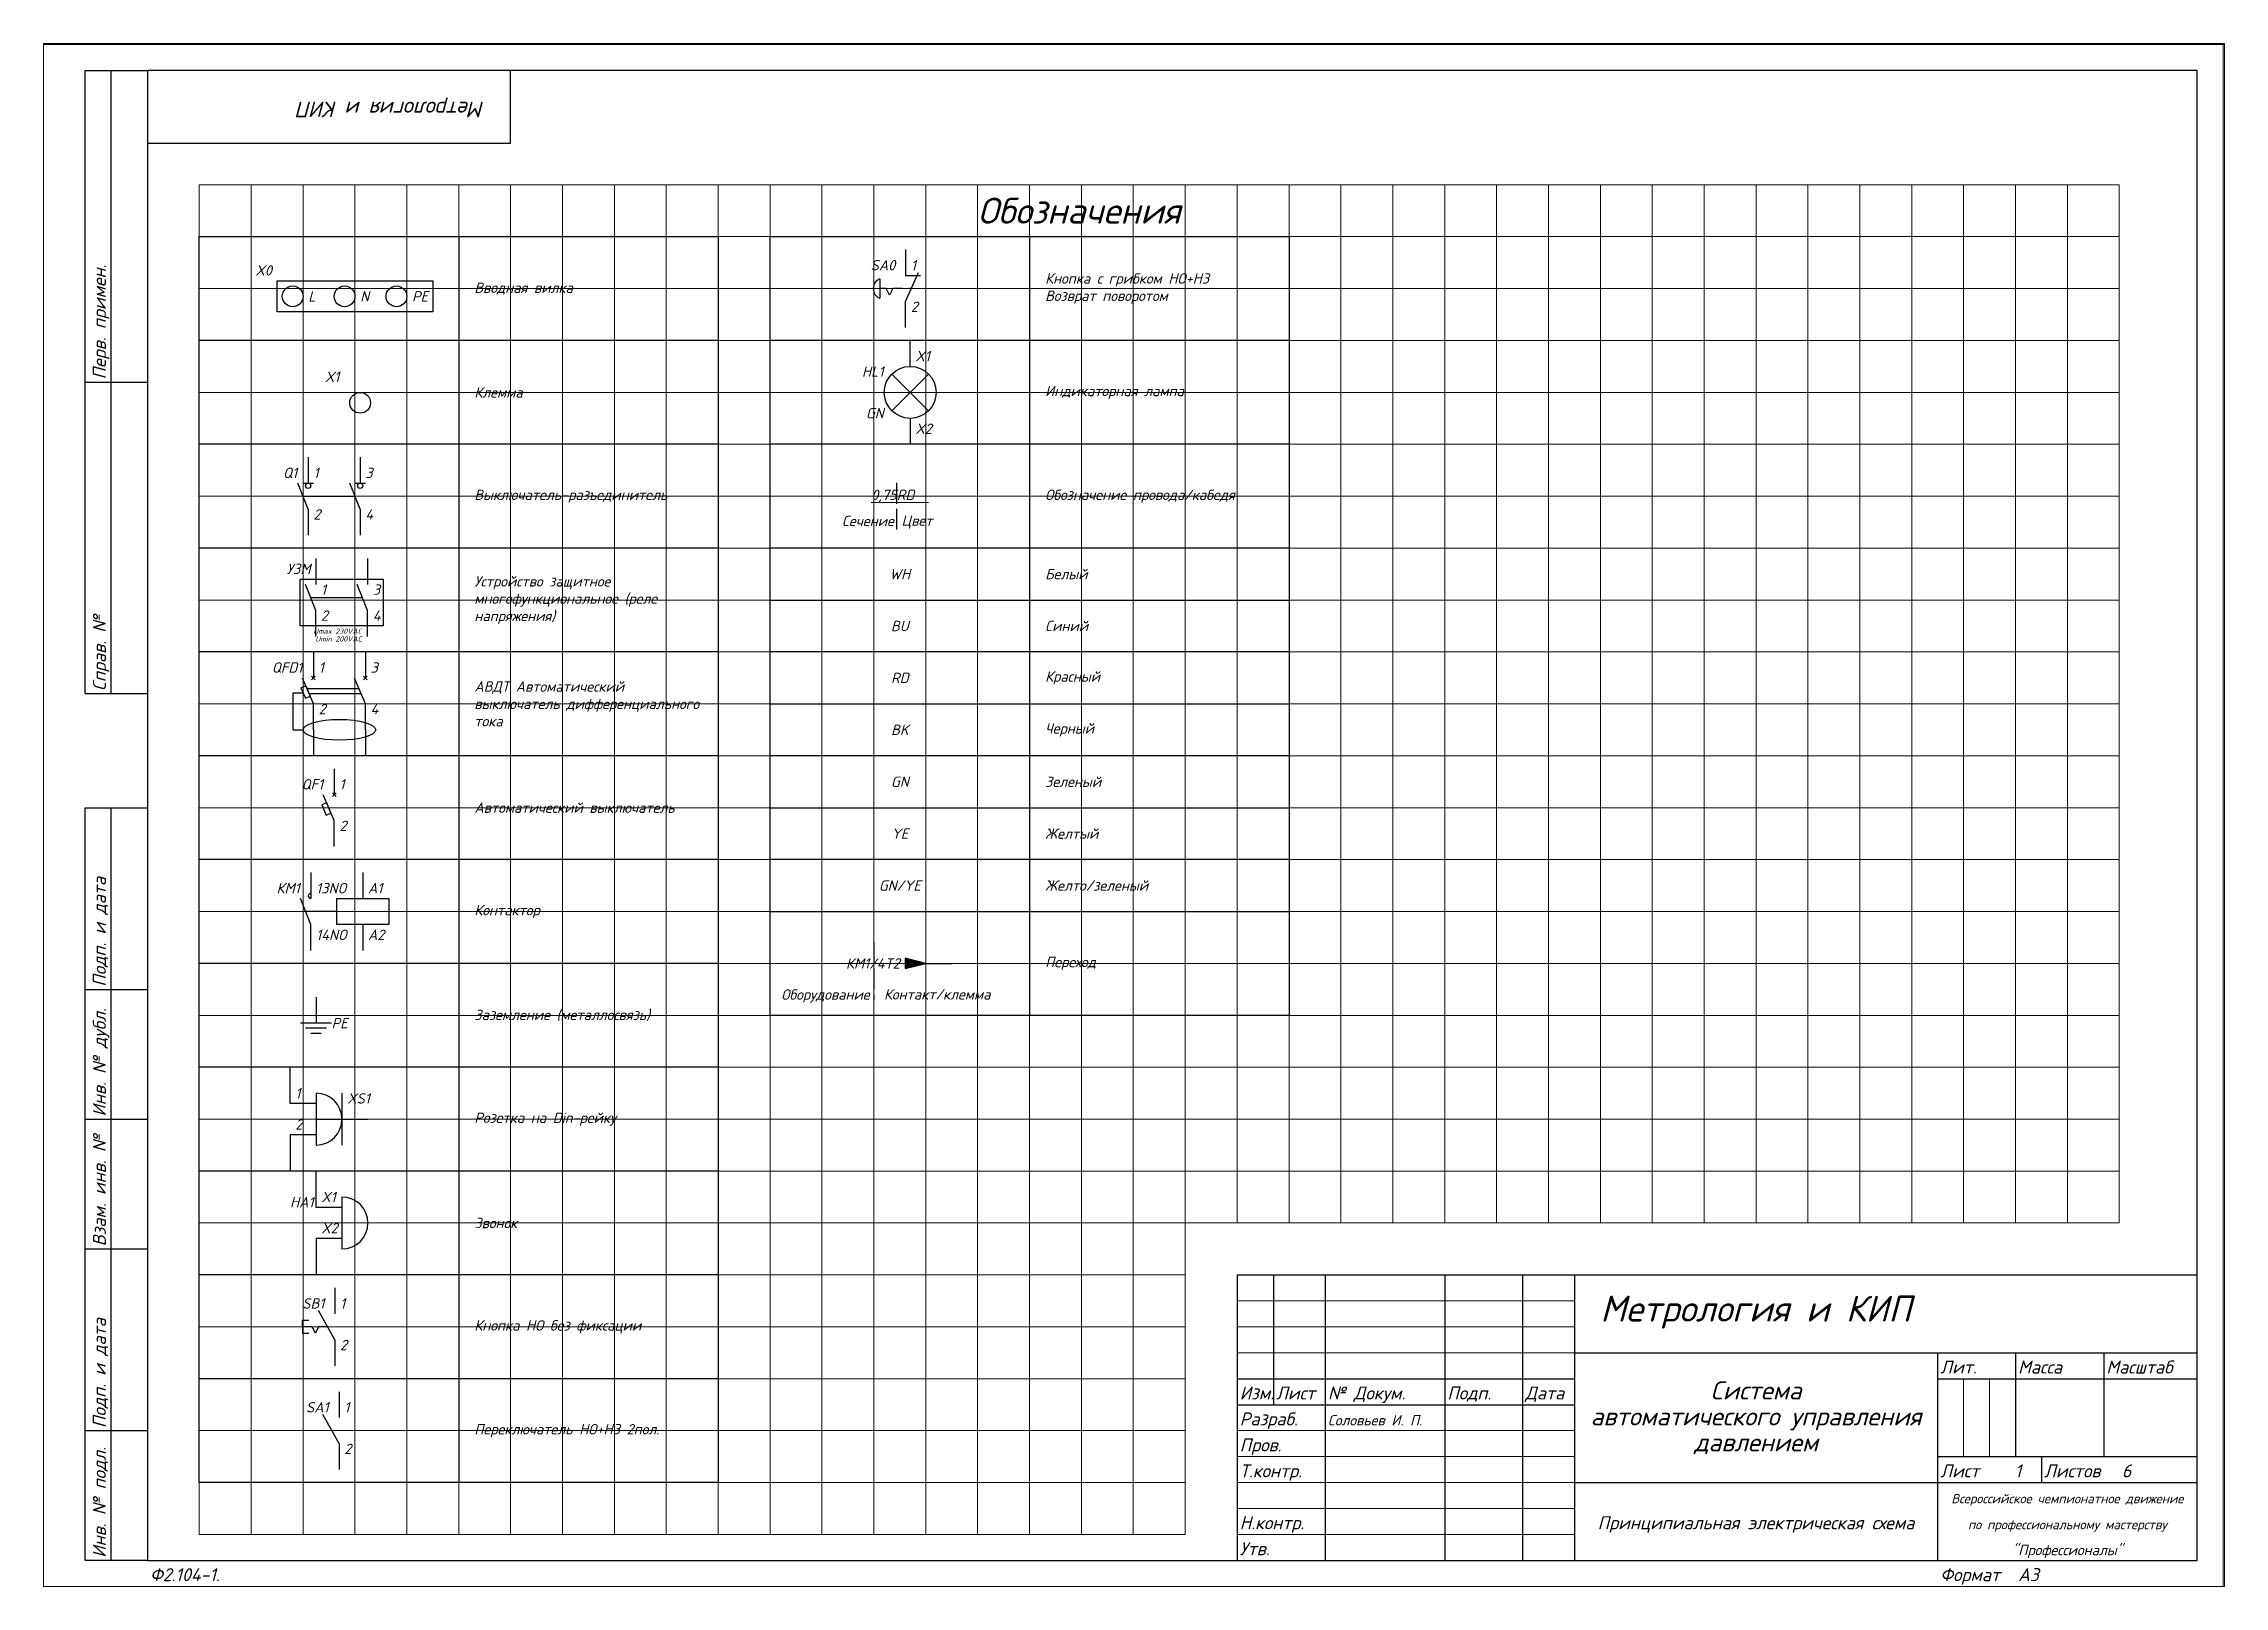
# Paper-space layout '2025 1' of a CAD drawing. Header units: millimetres. Extents: x 0 to 420, y 0 to 297.
# The model-space entities are those that its viewports show. They can reach past a viewport. Long polylines and large blocks are cut down to what shows.
import ezdxf
from ezdxf.enums import TextEntityAlignment as Align

# ---------------------------------------------------------------- set-up
doc = ezdxf.new("R2010")
doc.units = ezdxf.units.MM
doc.linetypes.add('Ш4х1_Гост_ЕСКД', pattern=[5, 4, -1])
for name, color, linetype, lineweight in [('4', 4, 'Continuous', 15), ('Основная', 7, 'Continuous', 30), ('Тонкая для кабелей', 7, 'Continuous', 15), ('Штриховая', 7, 'Ш4х1_Гост_ЕСКД', 30)]:
    doc.layers.add(name, color=color, linetype=linetype, lineweight=lineweight)
doc.layers.add('Привязки', color=2, linetype='Continuous', lineweight=0, plot=False, transparency=0.8)
doc.layers.add('рамка', color=253, linetype='Continuous', lineweight=5, transparency=0.8)
doc.styles.add('текст', font='isocpeui.ttf')

psp = doc.layouts.new('2025 1')

msp = doc.modelspace()

# ---------------------------------------------------------------- texts
at = {"layer": 'Основная', "style": 'текст'}
for s, width, heights, insert, char_height, attachment_point in [('Обозначения', 61.6342055, [9.9986], (6080, -326), 5, 4), ('1', 3, [0], (6067.125, -337.5), 2, 7), ('X0', 10, [0], (5944, -338.5), 2, 9), ('Вводная вилка', 41.4161511, [2.33491], (5983, -341), 2, 4), ('Кнопка с грибком НО+НЗ\\PВозврат поворотом', 46.8631649, [15.03875], (6093, -341), 2, 4), ('L', 5, [0], (5951, -342.5), 2, 4), ('N', 5, [0], (5961, -342.5), 2, 4), ('PE', 5, [0], (5971, -342.5), 2, 4), ('2', 3, [0], (6067.125, -345.5), 2, 7), ('X1', 3, [0], (6068, -355), 2, 7), ('X1', 10, [0], (5957, -359), 2, 9), ('Клемма', 41.4161511, [2.33491], (5983, -361), 2, 4), ('Индикаторная лампа', 41.4161511, [2.33491], (6093, -361), 2, 4), ('X2', 3, [0], (6068, -369), 2, 7), ('1', 3, [0], (5952, -377.5), 2, 7), ('3', 3, [0], (5962, -377.5), 2, 7), ('Выключатель-разъединитель', 41.4161511, [2.33491], (5983, -381), 2, 4), ('Обозначение провода/кабедя', 41.4161511, [2.33491], (6093, -381), 2, 4), ('2', 3, [0], (5952, -385.5), 2, 7), ('4', 3, [0], (5962, -385.5), 2, 7), ('Сечение', 11.4279908, [2.33491], (6058.85032, -385.76364), 2, 5), ('Цвет', 11.4279908, [2.33491], (6068.30303, -385.97683), 2, 5), ('УЗМ', 5.8793103, [0], (5951.43966, -396), 2, 9), ('WH', 41.4161511, [2.33491], (6065, -396), 2, 5), ('Белый', 41.4161511, [2.33491], (6093, -396), 2, 4), ('1', 3, [0], (5953.43966, -400), 2, 7), ('3', 3, [0], (5963.43966, -400), 2, 7), ('Устройство защитное многофункциональное (реле напряжения)', 46.5568767, [14.66688], (5983, -401), 2, 4), ('2', 3, [0], (5953.43966, -405), 2, 7), ('4', 3, [0], (5963.43966, -405), 2, 7), ('Umax 230VAC', 12.2395477, [0], (5961.31897, -407.50324), 1, 9), ('BU', 41.4161511, [2.33491], (6065, -406), 2, 5), ('Синий', 41.4161511, [2.33491], (6093, -406), 2, 4), ('Umin 200VAC', 14.3469034, [0], (5961.31897, -409), 1, 9), ('1', 3, [0], (5953, -415), 2, 7), ('3', 3, [0], (5963, -415), 2, 7), ('RD', 41.4161511, [2.33491], (6065, -416), 2, 5), ('Красный', 41.4161511, [2.33491], (6093, -416), 2, 4), ('АВДТ Автоматический выключатель дифференциального тока', 46.3645442, [16.16388], (5983, -421), 2, 4), ('2', 3, [0], (5953, -423), 2, 7), ('4', 3, [0], (5963, -423), 2, 7), ('BK', 41.4161511, [2.33491], (6065, -426), 2, 5), ('Черный', 41.4161511, [2.33491], (6093, -426), 2, 4), ('1', 3, [0], (5957, -437.5), 2, 7), ('GN', 41.4161511, [2.33491], (6065, -436), 2, 5), ('Зеленый', 41.4161511, [2.33491], (6093, -436), 2, 4), ('Автоматический выключатель', 41.4161511, [2.33491], (5983, -441), 2, 4), ('2', 3, [0], (5957, -445.5), 2, 7), ('YE', 41.4161511, [2.33491], (6065, -446), 2, 5), ('Желтый', 41.4161511, [2.33491], (6093, -446), 2, 4), ('КМ1', 5.8793103, [0], (5949.37931, -457.5), 2, 9), ('13NO', 3, [0], (5952.5, -457.5), 2, 7), ('А1', 3, [0], (5962.5, -457.5), 2, 7), ('GN/YE', 41.4161511, [2.33491], (6065, -456), 2, 5), ('Желто/зеленый', 41.4161511, [2.33491], (6093, -456), 2, 4), ('Контактор', 41.4161511, [2.33491], (5983, -461), 2, 4), ('14NO', 3, [0], (5952.5, -466.5), 2, 7), ('А2', 3, [0], (5962.5, -466.5), 2, 7), ('КМ1/4T2', 10, [0], (6065, -471), 2, 6), ('Переход', 41.4161511, [2.33491], (6093, -471), 2, 4), ('Оборудование', 11.4279908, [2.33491], (6050.66234, -477.26364), 2, 5), ('Контакт/клемма', 11.4279908, [2.33491], (6072.20672, -476.96135), 2, 5), ('PE', 5, [0], (5955.5, -482.5), 2, 4), ('Заземление (металлосвязь)', 41.4161511, [2.33491], (5983, -481), 2, 4), ('1', 3, [0], (5948.5, -497), 2, 7), ('XS1', 3, [0], (5958.5, -498), 2, 7), ('Розетка на Din-рейку', 41.4161511, [2.33491], (5983, -501), 2, 4), ('2', 3, [0], (5948.5, -503), 2, 7), ('HA1', 3, [0], (5947.5, -518), 2, 7), ('X1', 3, [0], (5953.5, -517), 2, 7), ('X2', 3, [0], (5953.5, -523), 2, 7), ('Звонок', 41.4161511, [2.33491], (5983, -521), 2, 4), ('1', 3, [0], (5957.125, -537.5), 2, 7), ('Кнопка НО без фиксации', 41.4161511, [2.33491], (5983, -541), 2, 4), ('2', 3, [0], (5957.125, -545.5), 2, 7), ('1', 3, [0], (5957.93966, -557.5), 2, 7), ('Переключатель НО+НЗ 2пол.', 41.4161511, [2.33491], (5983, -561), 2, 4), ('2', 3, [0], (5957.93966, -565.5), 2, 7)]:
    msp.add_mtext_dynamic_manual_height_columns(s, width=width, gutter_width=200, heights=heights, dxfattribs=dict(at, insert=insert, char_height=char_height, attachment_point=attachment_point))
at = {"layer": 'Основная', "char_height": 2, "width": 3.8793103, "attachment_point": 9, "style": 'текст'}
for s, insert in [('SА0', (6064.125, -337.5)), ('HL1', (6061.87931, -358)), ('GN', (6061.87931, -366)), ('Q1', (5948.87931, -377.5)), ('QFD1', (5949.87931, -415)), ('QF1', (5953.87931, -437.5)), ('SB1', (5954.125, -537.5)), ('SА1', (5954.93966, -557.5))]:
    msp.add_mtext(s, dxfattribs=dict(at, insert=insert))
at = {"layer": 'Тонкая для кабелей', "insert": (6059.5, -382.2), "char_height": 2, "attachment_point": 7, "style": 'текст'}
msp.add_mtext_dynamic_manual_height_columns('0,75RD', width=10, gutter_width=200, heights=[0], dxfattribs=at)

# ---------------------------------------------------------------- blocks, each defined once
blk = doc.blocks.new('*U109')
for p, q in [((8, 232), (8, 292)), ((8, 292), (20, 292)), ((13, 232), (13, 292)), ((90, 292), (90, 292)), ((90, 292), (90, 292)), ((90, 278), (90, 292)), ((90, 292), (90, 292)), ((90, 292), (90, 292)), ((90, 292), (90, 292)), ((20, 278), (90, 278)), ((8, 232), (20, 232)), ((8, 172), (8, 232)), ((13, 172), (13, 232)), ((8, 172), (20, 172)), ((8, 115), (8, 150)), ((8, 150), (20, 150)), ((13, 115), (13, 150)), ((8, 90), (8, 115)), ((8, 115), (20, 115)), ((13, 90), (13, 115)), ((8, 65), (8, 90)), ((8, 90), (20, 90)), ((13, 65), (13, 90)), ((8, 30), (8, 65)), ((8, 65), (20, 65)), ((13, 30), (13, 65)), ((230, 60), (415, 60)), ((230, 60), (230, 5)), ((237, 60), (237, 35)), ((247, 60), (247, 5)), ((270, 60), (270, 5)), ((285, 60), (285, 5)), ((295, 60), (295, 5)), ((415, 60), (415, 60)), ((415, 60), (415, 60)), ((295, 45), (415, 45)), ((365, 45), (365, 20)), ((380, 45), (380, 25)), ((397, 45), (397, 25)), ((230, 40), (295, 40)), ((365, 40), (415, 40)), ((230, 35), (295, 35)), ((8, 5), (8, 30)), ((8, 30), (20, 30)), ((13, 5), (13, 30)), ((365, 25), (415, 25)), ((385, 25), (385, 20)), ((295, 20), (415, 20)), ((365, 20), (365, 5)), ((20, 5), (8, 5))]:
    blk.add_line(p, q)
blk.add_lwpolyline([(20, 5), (415, 5), (415, 292), (20, 292)], close=True)
at = {"layer": '4'}
for p, q in [((230, 55), (295, 55)), ((230, 50), (295, 50)), ((230, 45), (295, 45)), ((370, 40), (370, 25)), ((375, 40), (375, 25)), ((230, 30), (295, 30)), ((230, 25), (295, 25)), ((230, 20), (295, 20)), ((230, 15), (295, 15)), ((230, 10), (295, 10))]:
    blk.add_line(p, q, dxfattribs=at)
at = {"layer": 'Привязки'}
blk.add_lwpolyline([(0, 0), (420, 0), (420, 297), (0, 297)], close=True, dxfattribs=at)
at = {"layer": 'рамка'}
blk.add_lwpolyline([(0, 297), (420, 297), (420, 0), (0, 0)], close=True, dxfattribs=at)
at = {"style": 'текст'}
for s, p in [('Перв. примен.', (12, 232.5)), ('Справ. №', (12, 172.5)), ('Подп. и дата', (12, 115.5)), ('Инв. № дубл.', (12, 90.5)), ('Взам. инв. №', (12, 65.5)), ('Подп. и дата', (12, 30.5)), ('Инв. № подл.', (12, 5.5))]:
    blk.add_text(s, height=2.5, rotation=90, dxfattribs=at).set_placement(p)
for s, height, p in [('Лит.', 2.5, (365.5, 41)), ('Масса', 2.5, (380.5, 41)), ('Масштаб', 2.5, (397.5, 41)), ('Изм.', 2.5, (230.5, 36)), ('Лист', 2.5, (237.5, 36)), ('№ Докум.', 2.5, (247.5, 36)), ('Подп.', 2.5, (270.5, 36)), ('Дата', 2.5, (285.5, 36)), ('Разраб.', 2.5, (230.5, 31)), ('Пров.', 2.5, (230.5, 26)), ('Т.контр.', 2.5, (230.5, 21)), ('Лист', 2.5, (365.5, 21)), ('Листов', 2.5, (385.5, 21)), ('Н.контр.', 2.5, (230.5, 11)), ('Утв.', 2.5, (230.5, 6)), ('Ф2.104-1а.', 0.005, (20, 4.99)), ('Ф2.104-1.', 2.5, (20.5, 1)), ('Формат', 2.5, (365.5, 1)), ('А3', 2.5, (380.5, 1)), ('А4', 0.025, (419.61, 0.01)), ('А2', 0.00833, (419.87, 0)), ('А1', 0.00625, (419.9, 0)), ('А0', 0.005, (419.92, 0))]:
    blk.add_text(s, height=height, dxfattribs=at).set_placement(p)
for tag, p, height in [('12', (90, 292), 0.00000373), ('13', (90, 292), 0.00000373), ('27', (90, 292), 0.00000522), ('29', (105, 279), 3.5), ('28', (415, 60), 0.0000438), ('ИЗМ4', (230.5, 56), 2.5), ('ЛИСТИЗМ4', (237.5, 56), 2.5), ('№ДОКУМИЗМ4', (247.5, 56), 2.5), ('ПОДПИЗМ4', (270.5, 56), 2.5), ('ДАТАИЗМ4', (285.5, 56), 2.5), ('ОБОЗНАЧЕНИЕ', (300, 51), 5), ('ИЗМ3', (230.5, 51), 2.5), ('ЛИСТИЗМ3', (237.5, 51), 2.5), ('№ДОКУМИЗМ3', (247.5, 51), 2.5), ('ПОДПИЗМ3', (270.5, 51), 2.5), ('ДАТАИЗМ3', (285.5, 51), 2.5), ('ИЗМ2', (230.5, 46), 2.5), ('ЛИСТИЗМ2', (237.5, 46), 2.5), ('№ДОКУМИЗМ2', (247.5, 46), 2.5), ('ПОДПИЗМ2', (270.5, 46), 2.5), ('ДАТАИЗМ2', (285.5, 46), 2.5), ('ИЗМ1', (230.5, 41), 2.5), ('ЛИСТИЗМ1', (237.5, 41), 2.5), ('№ДОКУМИЗМ1', (247.5, 41), 2.5), ('ПОДПИЗМ1', (270.5, 41), 2.5), ('ДАТАИЗМ1', (285.5, 41), 2.5), ('РАЗРАБ', (247.5, 31), 2.5), ('ДАТАРАЗРАБ', (285.5, 31), 2.5), ('ПРОВ', (247.5, 26), 2.5), ('ДАТАПРОВ', (285.5, 26), 2.5), ('ТКОНТР', (247.5, 21), 2.5), ('ДАТАТКОНТР', (285.5, 21), 2.5), ('ЛИСТОВ', (400.5, 21), 2.5), ('10', (230.5, 16), 2.5), ('11', (247.5, 16), 2.5), ('НКОНТР', (247.5, 11), 2.5), ('ДАТАНКОНТР', (285.5, 11), 2.5), ('УТВ', (247.5, 6), 2.5), ('ДАТАУТВ', (285.5, 6), 2.5)]:
    blk.add_attdef(tag, p, '', height=height, dxfattribs=at)
for tag, p, height, rotation in [('ОБОЗНАЧЕНИЕ-ВЕРХ', (85, 286), 3.5, 180), ('ПРИМЕНЯЕМОСТЬ', (19, 232.5), 2.5, 90), ('СПРАВ№', (19, 172.5), 2.5, 90), ('ДАТАУЧЁТАДУБЛ', (19, 115.5), 2.5, 90), ('ИНВ№ДУБЛ', (19, 90.5), 2.5, 90), ('ВЗАМИНВ№', (19, 65.5), 2.5, 90), ('ДАТАУЧЁТА', (19, 30.5), 2.5, 90), ('ИНВ№ПОДЛ', (19, 5.5), 2.5, 90)]:
    blk.add_attdef(tag, p, '', height=height, rotation=rotation, dxfattribs=at)
blk.add_attdef('30', text='', height=5, dxfattribs=at).set_placement((355, 64), align=Align.MIDDLE)
for tag, height, p in [('НАИМЕНОВАНИЕ1', 5, (330, 36)), ('НАИМЕНОВАНИЕ2', 3.5, (330, 31)), ('МАССА', 3.5, (388.5, 31)), ('МАСШТАБ', 3.5, (406, 31)), ('НАИМЕНОВАНИЕ3', 3.5, (330, 26)), ('НАИМЕНОВАНИЕ4', 2.5, (330, 21)), ('ЛИСТ', 2.5, (380.5, 21)), ('МАТЕРИАЛ1', 2.5, (330, 16)), ('ПРЕДПРИЯТИЕ1', 3.5, (390, 16)), ('МАТЕРИАЛ2', 2.5, (330, 11)), ('ПРЕДПРИЯТИЕ2', 3.5, (390, 11)), ('МАТЕРИАЛ3', 2.5, (330, 6)), ('ПРЕДПРИЯТИЕ3', 3.5, (390.02, 6))]:
    blk.add_attdef(tag, text='', height=height, dxfattribs=at).set_placement(p, align=Align.CENTER)
for tag, p in [('ЛИТЕРА', (367.5, 31)), ('ЛИТЕРА2', (372.5, 31)), ('ЛИТЕРА3', (377.5, 31))]:
    blk.add_attdef(tag, text='', height=2.5, dxfattribs=at).set_placement(p, align=Align.RIGHT)
for tag, p in [('ИНДЕКС', (367.5, 31)), ('ИНДЕКС2', (372.5, 31)), ('ИНДЕКС3', (377.5, 31))]:
    blk.add_attdef(tag, text='', height=2.5, dxfattribs=at).set_placement(p, align=Align.TOP_LEFT)
blk = doc.blocks.new('*U110')
for p, q in [((8, 232), (8, 292)), ((8, 292), (20, 292)), ((13, 232), (13, 292)), ((90, 292), (90, 292)), ((90, 292), (90, 292)), ((90, 278), (90, 292)), ((90, 292), (90, 292)), ((90, 292), (90, 292)), ((90, 292), (90, 292)), ((20, 278), (90, 278)), ((8, 232), (20, 232)), ((8, 172), (8, 232)), ((13, 172), (13, 232)), ((8, 172), (20, 172)), ((8, 115), (8, 150)), ((8, 150), (20, 150)), ((13, 115), (13, 150)), ((8, 90), (8, 115)), ((8, 115), (20, 115)), ((13, 90), (13, 115)), ((8, 65), (8, 90)), ((8, 90), (20, 90)), ((13, 65), (13, 90)), ((8, 30), (8, 65)), ((8, 65), (20, 65)), ((13, 30), (13, 65)), ((8, 5), (8, 30)), ((8, 30), (20, 30)), ((13, 5), (13, 30)), ((230, 20), (415, 20)), ((230, 20), (230, 5)), ((237, 20), (237, 5)), ((247, 20), (247, 5)), ((270, 20), (270, 5)), ((285, 20), (285, 5)), ((295, 20), (295, 5)), ((405, 20), (405, 5)), ((415, 20), (415, 20)), ((415, 20), (415, 20)), ((405, 13), (415, 13)), ((230, 10), (295, 10)), ((20, 5), (8, 5)), ((230, 5), (295, 5)), ((415, 5), (415, 5)), ((415, 5), (415, 5)), ((415, 5), (415, 5)), ((415, 5), (415, 5)), ((415, 5), (415, 5)), ((415, 5), (415, 5)), ((415, 5), (415, 5))]:
    blk.add_line(p, q)
blk.add_lwpolyline([(20, 5), (415, 5), (415, 292), (20, 292)], close=True)
at = {"layer": '4'}
for p, q in [((230, 15), (295, 15)), ((415, 5), (415, 5)), ((415, 5), (415, 5)), ((415, 5), (415, 5)), ((415, 5), (415, 5)), ((415, 5), (415, 5)), ((415, 5), (415, 5)), ((415, 5), (415, 5)), ((415, 5), (415, 5)), ((415, 5), (415, 5))]:
    blk.add_line(p, q, dxfattribs=at)
at = {"layer": 'Привязки'}
blk.add_lwpolyline([(0, 0), (420, 0), (420, 297), (0, 297)], close=True, dxfattribs=at)
at = {"layer": 'рамка'}
blk.add_lwpolyline([(0, 297), (420, 297), (420, 0), (0, 0)], close=True, dxfattribs=at)
at = {"style": 'текст'}
for s, p in [('Перв. примен.', (12, 232.5)), ('Справ. №', (12, 172.5)), ('Подп. и дата', (12, 115.5)), ('Инв. № дубл.', (12, 90.5)), ('Взам. инв. №', (12, 65.5)), ('Подп. и дата', (12, 30.5)), ('Инв. № подл.', (12, 5.5))]:
    blk.add_text(s, height=2.5, rotation=90, dxfattribs=at).set_placement(p)
for s, height, p in [('Лист', 2.5, (405.5, 14)), ('Изм.', 2.5, (230.5, 6)), ('Лист', 2.5, (237.5, 6)), ('№ Докум.', 2.5, (247.5, 6)), ('Подп.', 2.5, (270.5, 6)), ('Дата', 2.5, (285.5, 6)), ('Ф2.104-1.', 0.005, (20, 4.99)), ('Разраб.', 0.0000135, (415, 5)), ('Пров.', 0.0000135, (415, 5)), ('Т.контр.', 0.0000135, (415, 5)), ('Н.контр.', 0.0000135, (415, 5)), ('Утв.', 0.0000135, (415, 5)), ('Лит.', 0.0000135, (415, 5)), ('Масса', 0.0000135, (415, 5)), ('Масштаб', 0.0000135, (415, 5)), ('Листов', 0.0000135, (415, 5)), ('Ф2.104-1а.', 2.5, (20.5, 1)), ('Формат', 2.5, (365.5, 1)), ('А3', 2.5, (380.5, 1)), ('А4', 0.025, (419.61, 0.01)), ('А2', 0.00833, (419.87, 0)), ('А1', 0.00625, (419.9, 0)), ('А0', 0.005, (419.92, 0))]:
    blk.add_text(s, height=height, dxfattribs=at).set_placement(p)
for tag, p, height in [('12', (90, 292), 0.00000373), ('13', (90, 292), 0.00000373), ('27', (90, 292), 0.00000522), ('29', (105, 249), 3.5), ('ИЗМ2', (230.5, 16), 2.5), ('ЛИСТИЗМ2', (237.5, 16), 2.5), ('№ДОКУМИЗМ2', (247.5, 16), 2.5), ('28', (415, 20), 0.0000438), ('ИЗМ1', (230.5, 11), 2.5), ('ЛИСТИЗМ1', (237.5, 11), 2.5), ('№ДОКУМИЗМ1', (247.5, 11), 2.5), ('ПОДПИЗМ1', (270.5, 11), 2.5), ('ДАТАИЗМ1', (285.5, 11), 2.5), ('ДАТАНКОНТР', (285.5, 11), 2.5), ('ОБОЗНАЧЕНИЕ', (300, 11), 5), ('ДАТАУТВ', (285.5, 6), 2.5), ('РАЗРАБ', (415, 5), 0.0000135), ('ЛИСТОВ', (415, 5), 0.0000135), ('ПРОВ', (415, 5), 0.0000135), ('ТКОНТР', (415, 5), 0.0000135), ('НКОНТР', (415, 5), 0.0000135), ('УТВ', (415, 5), 0.0000135), ('10', (415, 5), 0.0000135), ('11', (415, 5), 0.0000135), ('ПОДПИЗМ2', (415, 5), 0.0000135), ('ДАТАИЗМ2', (415, 5), 0.0000135), ('ИЗМ3', (415, 5), 0.0000135), ('ЛИСТИЗМ3', (415, 5), 0.0000135), ('№ДОКУМИЗМ3', (415, 5), 0.0000135), ('ПОДПИЗМ3', (415, 5), 0.0000135), ('ДАТАИЗМ3', (415, 5), 0.0000135), ('ИЗМ4', (415, 5), 0.0000135), ('ЛИСТИЗМ4', (415, 5), 0.0000135), ('№ДОКУМИЗМ4', (415, 5), 0.0000135), ('ПОДПИЗМ4', (415, 5), 0.0000135), ('ДАТАИЗМ4', (415, 5), 0.0000135), ('ДАТАРАЗРАБ', (415, 5), 0.0000135), ('ДАТАПРОВ', (415, 5), 0.0000135), ('ДАТАТКОНТР', (415, 5), 0.0000135)]:
    blk.add_attdef(tag, p, '', height=height, dxfattribs=at)
for tag, p, height, rotation in [('ОБОЗНАЧЕНИЕ-ВЕРХ', (85, 286), 3.5, 180), ('ПРИМЕНЯЕМОСТЬ', (19, 232.5), 2.5, 90), ('СПРАВ№', (19, 172.5), 2.5, 90), ('ДАТАУЧЁТАДУБЛ', (19, 115.5), 2.5, 90), ('ИНВ№ДУБЛ', (19, 90.5), 2.5, 90), ('ВЗАМИНВ№', (19, 65.5), 2.5, 90), ('ДАТАУЧЁТА', (19, 30.5), 2.5, 90), ('ИНВ№ПОДЛ', (19, 5.5), 2.5, 90)]:
    blk.add_attdef(tag, p, '', height=height, rotation=rotation, dxfattribs=at)
blk.add_attdef('30', text='', height=5, dxfattribs=at).set_placement((355, 34), align=Align.MIDDLE)
for tag, height, p in [('ЛИСТ', 2.5, (410, 9)), ('НАИМЕНОВАНИЕ1', 0.000027, (415, 5)), ('НАИМЕНОВАНИЕ2', 0.0000189, (415, 5)), ('НАИМЕНОВАНИЕ3', 0.0000189, (415, 5)), ('НАИМЕНОВАНИЕ4', 0.0000135, (415, 5)), ('МАССА', 0.0000189, (415, 5)), ('МАСШТАБ', 0.0000189, (415, 5)), ('МАТЕРИАЛ1', 0.0000135, (415, 5)), ('МАТЕРИАЛ2', 0.0000135, (415, 5)), ('МАТЕРИАЛ3', 0.0000135, (415, 5)), ('ПРЕДПРИЯТИЕ1', 0.0000189, (415, 5)), ('ПРЕДПРИЯТИЕ2', 0.0000189, (415, 5)), ('ПРЕДПРИЯТИЕ3', 0.0000189, (415, 5))]:
    blk.add_attdef(tag, text='', height=height, dxfattribs=at).set_placement(p, align=Align.CENTER)
for tag in ['ЛИТЕРА', 'ЛИТЕРА2', 'ЛИТЕРА3']:
    blk.add_attdef(tag, text='', height=0.0000135, dxfattribs=at).set_placement((415, 5), align=Align.RIGHT)
for tag in ['ИНДЕКС', 'ИНДЕКС2', 'ИНДЕКС3']:
    blk.add_attdef(tag, text='', height=0.0000135, dxfattribs=at).set_placement((415, 5), align=Align.TOP_LEFT)

# ---------------------------------------------------------------- hatches: boundary and pattern name
at = {"layer": 'Основная'}
h = msp.add_hatch(color=256, dxfattribs=at)
h.dxf.hatch_style = 1
h.paths.add_polyline_path([(6070, -471), (6066, -470), (6066, -471)])
h.paths.add_polyline_path([(6070, -471), (6066, -471), (6066, -472)])

# ---------------------------------------------------------------- linework, layer by layer
for p, q in [((5930, -331), (5980, -331)), ((5930, -351), (5930, -331)), ((5980, -331), (5980, -351)), ((5980, -331), (6030, -331)), ((6030, -331), (6030, -351)), ((6040, -331), (6090, -331)), ((6040, -351), (6040, -331)), ((6090, -331), (6090, -351)), ((6090, -331), (6140, -331)), ((6140, -331), (6140, -351)), ((6066.125, -333.5), (6066.125, -338.5)), ((5945, -339.5), (5975, -339.5)), ((5945, -345.5), (5945, -339.5)), ((5975, -339.5), (5975, -345.5)), ((6061.125, -339.125), (6061.125, -342.875)), ((6066.125, -343.5), (6068.625, -337.875)), ((6066.125, -338.5), (6068.9928, -338.5)), ((6062.375, -341), (6061.125, -341)), ((6063, -342.25), (6062.375, -341)), ((6063.625, -341), (6063, -342.25)), ((6065.5, -341), (6063.625, -341)), ((6066.125, -348.5), (6066.125, -343.5)), ((6067.23611, -341), (6066.75, -341)), ((5975, -345.5), (5945, -345.5)), ((5980, -351), (5930, -351)), ((5930, -371), (5930, -351)), ((6030, -351), (5980, -351)), ((5980, -351), (5980, -371)), ((6030, -351), (6030, -371)), ((6090, -351), (6040, -351)), ((6040, -371), (6040, -351)), ((6067, -356), (6067, -351)), ((6140, -351), (6090, -351)), ((6090, -351), (6090, -371)), ((6140, -351), (6140, -371)), ((6063.46447, -357.46447), (6070.53553, -364.53553)), ((6063.46447, -364.53553), (6070.53553, -357.46447)), ((6067, -366), (6067, -371)), ((5980, -371), (5930, -371)), ((5930, -391), (5930, -371)), ((5951, -373.5), (5951, -378.5)), ((5961, -373.5), (5961, -378.5)), ((6030, -371), (5980, -371)), ((5980, -371), (5980, -391)), ((6030, -371), (6030, -391)), ((6090, -371), (6040, -371)), ((6040, -391), (6040, -371)), ((6140, -371), (6090, -371)), ((6090, -371), (6090, -391)), ((6140, -371), (6140, -391)), ((5951, -383.5), (5949, -378.5)), ((5950, -378.5), (5952, -378.5)), ((5950, -381), (5960.00059, -381.00149)), ((5961, -383.5), (5959, -378.5)), ((5960, -378.5), (5962, -378.5)), ((5951, -383.5), (5951, -388.5)), ((5961, -383.5), (5961, -388.5)), ((5980, -391), (5930, -391)), ((5930, -411), (5930, -391)), ((5952.43966, -393), (5952.43966, -398)), ((5962.43966, -393), (5962.43966, -398)), ((6030, -391), (5980, -391)), ((5980, -391), (5980, -411)), ((6030, -391), (6030, -411)), ((6090, -391), (6040, -391)), ((6040, -411), (6040, -391)), ((6140, -391), (6090, -391)), ((6090, -391), (6090, -411)), ((6140, -391), (6140, -411)), ((5949.43966, -397), (5965.43966, -397)), ((5949.43966, -406), (5949.43966, -397)), ((5952.43966, -403), (5950.43966, -398)), ((5962.43966, -403), (5960.43966, -398)), ((5965.43966, -397), (5965.43966, -406)), ((5951.44025, -400.50149), (5961.43966, -400.5)), ((5952.43966, -408), (5952.43966, -403)), ((5962.43966, -408), (5962.43966, -403)), ((6040, -401), (6140, -401)), ((5965.43966, -406), (5949.43966, -406)), ((5980, -411), (5930, -411)), ((5930, -431), (5930, -411)), ((5952, -411), (5952, -416)), ((5962, -411), (5962, -416)), ((6030, -411), (5980, -411)), ((5980, -411), (5980, -431)), ((6030, -411), (6030, -431)), ((6090, -411), (6040, -411)), ((6040, -431), (6040, -411)), ((6140, -411), (6090, -411)), ((6090, -411), (6090, -431)), ((6140, -411), (6140, -431)), ((5952, -421), (5949.87931, -416.05172)), ((5952.35355, -415.64645), (5951.64645, -416.35355)), ((5951.64645, -415.64645), (5952.35355, -416.35355)), ((5952, -416), (5952.35355, -415.64645)), ((5962, -421), (5959.87931, -416.05172)), ((5962.35355, -415.64645), (5961.64645, -416.35355)), ((5961.64645, -415.64645), (5962.35355, -416.35355)), ((5962, -416), (5962.35355, -415.64645)), ((5950.02051, -418.91978), (5948, -418.91978)), ((5948, -418.91978), (5948, -426)), ((5949.59194, -417.91978), (5950.51108, -417.52586)), ((5949.59194, -417.91978), (5950.44908, -419.91978)), ((5950.44908, -419.91978), (5951.36823, -419.52586)), ((5950.51108, -417.52586), (5951.36823, -419.52586)), ((5950.72537, -418.02586), (5960.72537, -418.02586)), ((5951.15394, -419.02586), (5961.15394, -419.02586)), ((5952, -426), (5952, -421)), ((5962, -426), (5962, -421)), ((6040, -421), (6140, -421)), ((5948, -426), (5950, -426)), ((5952, -426), (5952, -431)), ((5962, -426), (5962, -431)), ((5980, -431), (5930, -431)), ((5930, -451), (5930, -431)), ((6030, -431), (5980, -431)), ((5980, -431), (5980, -451)), ((6030, -431), (6030, -451)), ((6090, -431), (6040, -431)), ((6040, -451), (6040, -431)), ((6140, -431), (6090, -431)), ((6090, -431), (6090, -451)), ((6140, -431), (6140, -451)), ((5956, -433.5), (5956, -438.5)), ((5953.59194, -440.41978), (5954.51108, -440.02586)), ((5953.59194, -440.41978), (5954.44908, -442.41978)), ((5956, -443.5), (5953.87931, -438.55172)), ((5954.51108, -440.02586), (5955.36823, -442.02586)), ((5956.35355, -438.14645), (5955.64645, -438.85355)), ((5955.64645, -438.14645), (5956.35355, -438.85355)), ((5956, -438.5), (5956.35355, -438.14645)), ((6040, -441), (6140, -441)), ((5954.44908, -442.41978), (5955.36823, -442.02586)), ((5956, -448.5), (5956, -443.5)), ((5980, -451), (5930, -451)), ((5930, -471), (5930, -451)), ((5951.5, -453.5), (5951.5, -458.5)), ((5961.5, -453.5), (5961.5, -458.5)), ((6030, -451), (5980, -451)), ((5980, -451), (5980, -471)), ((6030, -451), (6030, -471)), ((6090, -451), (6040, -451)), ((6040, -461), (6040, -451)), ((6140, -451), (6090, -451)), ((6090, -451), (6090, -461)), ((6140, -451), (6140, -461)), ((5951.5, -463.5), (5949.5, -458.5)), ((5956.5, -461), (5950.5, -461)), ((5956.5, -458.5), (5966.5, -458.5)), ((5956.5, -463.5), (5956.5, -458.5)), ((5966.5, -458.5), (5966.5, -463.5)), ((6040, -461), (6140, -461)), ((6040, -481), (6040, -461)), ((6090, -461), (6090, -481)), ((6140, -461), (6140, -481)), ((5951.5, -468.5), (5951.5, -463.5)), ((5966.5, -463.5), (5956.5, -463.5)), ((5961.5, -463.5), (5961.5, -468.5)), ((6070, -471), (6066, -470)), ((6066, -470), (6066, -472)), ((5980, -471), (5930, -471)), ((5930, -491), (5930, -471)), ((6030, -471), (5980, -471)), ((5980, -471), (5980, -491)), ((6030, -471), (6030, -491)), ((6066, -472), (6070, -471)), ((6070, -471), (6075, -471)), ((5952.5, -477.5), (5952.5, -482.5)), ((5955.5, -482.5), (5949.5, -482.5)), ((6090, -481), (6040, -481)), ((6140, -481), (6090, -481)), ((5954.5, -483.5), (5950.5, -483.5)), ((5953.5, -484.5), (5951.5, -484.5)), ((5980, -491), (5930, -491)), ((5930, -511), (5930, -491)), ((5947.5, -498), (5947.5, -491)), ((6030, -491), (5980, -491)), ((5980, -491), (5980, -511)), ((6030, -491), (6030, -511)), ((5952.5, -498), (5947.5, -498)), ((5952.5, -496), (5952.5, -506)), ((5957.5, -496), (5957.5, -506)), ((5952.5, -504), (5947.5, -504)), ((5947.5, -504), (5947.5, -511)), ((5952.5, -501), (5962.5, -501)), ((5980, -511), (5930, -511)), ((5930, -531), (5930, -511)), ((5952.5, -518), (5952.5, -511)), ((6030, -511), (5980, -511)), ((5980, -511), (5980, -531)), ((6030, -511), (6030, -531)), ((5957.5, -516), (5957.5, -526)), ((5957.5, -518), (5952.5, -518)), ((5957.5, -524), (5952.5, -524)), ((5952.5, -524), (5952.5, -531)), ((5980, -531), (5930, -531)), ((5930, -551), (5930, -531)), ((5956.125, -533.5), (5956.125, -538.5)), ((6030, -531), (5980, -531)), ((5980, -531), (5980, -551)), ((6030, -531), (6030, -551)), ((5956.125, -543.5), (5953, -537.875)), ((5949.875, -539.75), (5951.125, -539.75)), ((5949.875, -541), (5949.875, -539.75)), ((5951.75, -541), (5949.875, -541)), ((5949.875, -541), (5949.875, -542.25)), ((5952.375, -542.25), (5951.75, -541)), ((5953, -541), (5952.375, -542.25)), ((5954.73611, -541), (5953, -541)), ((5949.875, -542.25), (5951.125, -542.25)), ((5956.125, -543.5), (5956.125, -548.5)), ((5980, -551), (5930, -551)), ((5930, -571), (5930, -551)), ((5956.93966, -553.5), (5956.93966, -558.5)), ((6030, -551), (5980, -551)), ((5980, -551), (5980, -571)), ((6030, -551), (6030, -571)), ((5956.93966, -563.5), (5953.81466, -557.875)), ((5956.93966, -563.5), (5956.93966, -568.5)), ((5980, -571), (5930, -571)), ((6030, -571), (5980, -571))]:
    msp.add_line(p, q, dxfattribs=at)
for centre, radius in [((5948, -342.5), 2), ((5958, -342.5), 2), ((5968, -342.5), 2), ((6067, -361), 5), ((5961, -363), 2), ((5951, -379), 0.5), ((5961, -379), 0.5)]:
    msp.add_circle(centre, radius, dxfattribs=at)
for centre, radius, start, end in [((6061.90625, -341), 2.03125, 112.6198649, 247.3801351), ((5951.5, -458), 0.5, 90, 270), ((5952.5, -501), 5, 270, 90), ((5957.5, -521), 5, 270, 90)]:
    msp.add_arc(centre, radius, start, end, dxfattribs=at)
msp.add_ellipse((5957, -426), major_axis=(-7, 0), ratio=0.285714286, dxfattribs=at)
at = {"layer": 'Привязки'}
for p, q in [((5930, -321), (6300, -321)), ((5930, -581), (5930, -321)), ((5940, -321), (5940, -581)), ((5950, -321), (5950, -581)), ((5960, -321), (5960, -581)), ((5970, -321), (5970, -581)), ((5980, -321), (5980, -581)), ((5990, -321), (5990, -581)), ((6000, -321), (6000, -581)), ((6010, -321), (6010, -581)), ((6020, -321), (6020, -581)), ((6030, -321), (6030, -581)), ((6040, -321), (6040, -581)), ((6050, -321), (6050, -581)), ((6060, -321), (6060, -581)), ((6070, -321), (6070, -581)), ((6080, -321), (6080, -581)), ((6090, -321), (6090, -581)), ((6100, -321), (6100, -581)), ((6110, -321), (6110, -581)), ((6120, -321), (6120, -521)), ((6130, -321), (6130, -521)), ((6140, -321), (6140, -521)), ((6150, -321), (6150, -521)), ((6160, -321), (6160, -521)), ((6170, -321), (6170, -521)), ((6180, -321), (6180, -521)), ((6190, -321), (6190, -521)), ((6200, -321), (6200, -521)), ((6210, -321), (6210, -521)), ((6220, -321), (6220, -521)), ((6230, -321), (6230, -521)), ((6240, -321), (6240, -521)), ((6250, -321), (6250, -521)), ((6260, -321), (6260, -521)), ((6270, -321), (6270, -521)), ((6280, -321), (6280, -521)), ((6290, -321), (6290, -521)), ((6300, -321), (6300, -521)), ((5930, -331), (6300, -331)), ((5930, -341), (6300, -341)), ((5930, -351), (6300, -351)), ((5930, -361), (6300, -361)), ((5930, -371), (6300, -371)), ((5930, -381), (6300, -381)), ((5930, -391), (6300, -391)), ((5930, -401), (6300, -401)), ((5930, -411), (6300, -411)), ((5930, -421), (6300, -421)), ((5930, -431), (6300, -431)), ((5930, -441), (6300, -441)), ((5930, -451), (6300, -451)), ((5930, -461), (6300, -461)), ((5930, -471), (6300, -471)), ((5930, -481), (6300, -481)), ((5930, -491), (6300, -491)), ((5930, -501), (6300, -501)), ((5930, -511), (6300, -511)), ((5930, -521), (6120, -521)), ((6300, -521), (6120, -521)), ((6120, -521), (6120, -581)), ((5930, -531), (6120, -531)), ((5930, -541), (6120, -541)), ((5930, -551), (6120, -551)), ((5930, -561), (6120, -561)), ((5930, -571), (6120, -571)), ((6120, -581), (5930, -581))]:
    msp.add_line(p, q, dxfattribs=at)
at = {"layer": 'Тонкая для кабелей'}
msp.add_line((6070.5, -382.2), (6059.5, -382.2), dxfattribs=at)
at = {"layer": 'Штриховая'}
for p, q in [((6064.38516, -378.4322), (6064.38516, -387.9104)), ((6060, -467), (6060, -478))]:
    msp.add_line(p, q, dxfattribs=at)

# ---------------------------------------------------------------- block references
ref = msp.add_blockref('*U109', (5900, -294))
ref.add_attrib('ОБОЗНАЧЕНИЕ', 'ИЭЧ Метрология и КИП 2024', (6200, -243), dxfattribs={"height": 5, "style": 'текст'})
ref.add_attrib('ОБОЗНАЧЕНИЕ-ВЕРХ', 'ИЭЧ Метрология и КИП 2024', (5985, -8), dxfattribs={"height": 3, "rotation": 180, "style": 'текст'})
ref.add_attrib('НАИМЕНОВАНИЕ1', 'Система', dxfattribs={"height": 3.5, "style": 'текст'}).set_placement((6230, -258), align=Align.CENTER)
ref.add_attrib('НАИМЕНОВАНИЕ2', 'автоматического управления', dxfattribs={"height": 3.5, "style": 'текст'}).set_placement((6230, -263), align=Align.CENTER)
ref.add_attrib('НАИМЕНОВАНИЕ3', 'давлением', dxfattribs={"height": 3.5, "style": 'текст'}).set_placement((6230, -268), align=Align.CENTER)
ref.add_attrib('РАЗРАБ', 'Ярмиев Э. Э.', (6147.5, -263), dxfattribs={"height": 2, "style": 'текст'})
ref.add_attrib('ЛИСТОВ', '6', (6300.5, -273), dxfattribs={"height": 2.5, "style": 'текст'})
ref.add_attrib('ЛИСТ', '1', dxfattribs={"height": 2.5, "style": 'текст'}).set_placement((6280.5, -273), align=Align.CENTER)
ref.add_attrib('МАТЕРИАЛ2', 'Принципиальная электрическая схема', dxfattribs={"height": 2.5, "style": 'текст'}).set_placement((6230, -283), align=Align.CENTER)
ref.add_attrib('ПРЕДПРИЯТИЕ1', 'Всероссийское чемпионатное', dxfattribs={"height": 2, "style": 'текст'}).set_placement((6290, -278), align=Align.CENTER)
ref.add_attrib('ПРЕДПРИЯТИЕ2', 'движение по профессиональному', dxfattribs={"height": 2, "style": 'текст'}).set_placement((6290, -283), align=Align.CENTER)
ref.add_attrib('ПРЕДПРИЯТИЕ3', 'мастерству "Профессионалы"', dxfattribs={"height": 2, "style": 'текст'}).set_placement((6290.02045, -288), align=Align.CENTER)
ref = msp.add_blockref('*U110', (6320, -294))
ref.add_attrib('ОБОЗНАЧЕНИЕ', 'ИЭЧ Метрология и КИП 2024', (6620, -283), dxfattribs={"height": 5, "style": 'текст'})
ref.add_attrib('ОБОЗНАЧЕНИЕ-ВЕРХ', 'ИЭЧ Метрология и КИП 2024', (6405, -8), dxfattribs={"height": 3, "rotation": 180, "style": 'текст'})
ref.add_attrib('НАИМЕНОВАНИЕ1', 'Система', dxfattribs={"height": 0.0000189, "style": 'текст'}).set_placement((6734.99954, -288.99983), align=Align.CENTER)
ref.add_attrib('НАИМЕНОВАНИЕ2', 'автоматического управления', dxfattribs={"height": 0.0000189, "style": 'текст'}).set_placement((6734.99954, -288.99986), align=Align.CENTER)
ref.add_attrib('НАИМЕНОВАНИЕ3', 'уровнем', dxfattribs={"height": 0.0000189, "style": 'текст'}).set_placement((6734.99954, -288.99989), align=Align.CENTER)
ref.add_attrib('РАЗРАБ', 'Соловьев И. П.', (6734.99909, -288.99986), dxfattribs={"height": 0.0000108, "style": 'текст'})
ref.add_attrib('ЛИСТОВ', '3', (6734.99992, -288.99991), dxfattribs={"height": 0.0000135, "style": 'текст'})
ref.add_attrib('ЛИСТ', '2', dxfattribs={"height": 2.5, "style": 'текст'}).set_placement((6730, -285), align=Align.CENTER)
ref.add_attrib('МАТЕРИАЛ2', 'Принципиальная электрическая схема', dxfattribs={"height": 0.0000135, "style": 'текст'}).set_placement((6734.99954, -288.99997), align=Align.CENTER)
ref.add_attrib('ПРЕДПРИЯТИЕ1', 'ФГБОУ ДПО "Институт', dxfattribs={"height": 0.0000108, "style": 'текст'}).set_placement((6734.99986, -288.99994), align=Align.CENTER)
ref.add_attrib('ПРЕДПРИЯТИЕ2', 'развития профессионального', dxfattribs={"height": 0.0000108, "style": 'текст'}).set_placement((6734.99986, -288.99997), align=Align.CENTER)
ref.add_attrib('ПРЕДПРИЯТИЕ3', 'образования"', dxfattribs={"height": 0.0000108, "style": 'текст'}).set_placement((6734.99986, -288.99999), align=Align.CENTER)
ref = msp.add_blockref('*U109', (5900, -591))
ref.add_attrib('ОБОЗНАЧЕНИЕ', 'Метрология и КИП', (6200, -540), dxfattribs={"height": 5, "style": 'текст'})
ref.add_attrib('ОБОЗНАЧЕНИЕ-ВЕРХ', 'Метрология и КИП', (5985, -305), dxfattribs={"height": 3, "rotation": 180, "style": 'текст'})
ref.add_attrib('НАИМЕНОВАНИЕ1', 'Система', dxfattribs={"height": 3.5, "style": 'текст'}).set_placement((6230, -555), align=Align.CENTER)
ref.add_attrib('НАИМЕНОВАНИЕ2', 'автоматического управления', dxfattribs={"height": 3.5, "style": 'текст'}).set_placement((6230, -560), align=Align.CENTER)
ref.add_attrib('НАИМЕНОВАНИЕ3', 'давлением', dxfattribs={"height": 3.5, "style": 'текст'}).set_placement((6230, -565), align=Align.CENTER)
ref.add_attrib('РАЗРАБ', 'Соловьев И. П.', (6147.5, -560), dxfattribs={"height": 2, "style": 'текст'})
ref.add_attrib('ЛИСТОВ', '6', (6300.5, -570), dxfattribs={"height": 2.5, "style": 'текст'})
ref.add_attrib('ЛИСТ', '1', dxfattribs={"height": 2.5, "style": 'текст'}).set_placement((6280.5, -570), align=Align.CENTER)
ref.add_attrib('МАТЕРИАЛ2', 'Принципиальная электрическая схема', dxfattribs={"height": 2.5, "style": 'текст'}).set_placement((6230, -580), align=Align.CENTER)
ref.add_attrib('ПРЕДПРИЯТИЕ1', 'Всероссийское чемпионатное движение', dxfattribs={"height": 1.8, "style": 'текст'}).set_placement((6290, -575), align=Align.CENTER)
ref.add_attrib('ПРЕДПРИЯТИЕ2', 'по профессиональному мастерству', dxfattribs={"height": 1.8, "style": 'текст'}).set_placement((6290, -580), align=Align.CENTER)
ref.add_attrib('ПРЕДПРИЯТИЕ3', '"Профессионалы"', dxfattribs={"height": 2, "style": 'текст'}).set_placement((6290.02045, -585), align=Align.CENTER)
ref = msp.add_blockref('*U110', (6320, -591))
ref.add_attrib('ОБОЗНАЧЕНИЕ', 'Метрология и КИП', (6620, -580), dxfattribs={"height": 5, "style": 'текст'})
ref.add_attrib('ОБОЗНАЧЕНИЕ-ВЕРХ', 'Метрология и КИП', (6405, -305), dxfattribs={"height": 3, "rotation": 180, "style": 'текст'})
ref.add_attrib('НАИМЕНОВАНИЕ1', 'Система', dxfattribs={"height": 0.0000189, "style": 'текст'}).set_placement((6734.99954, -585.99983), align=Align.CENTER)
ref.add_attrib('НАИМЕНОВАНИЕ2', 'автоматического управления', dxfattribs={"height": 0.0000189, "style": 'текст'}).set_placement((6734.99954, -585.99986), align=Align.CENTER)
ref.add_attrib('НАИМЕНОВАНИЕ3', 'уровнем', dxfattribs={"height": 0.0000189, "style": 'текст'}).set_placement((6734.99954, -585.99989), align=Align.CENTER)
ref.add_attrib('РАЗРАБ', 'Соловьев И. П.', (6734.99909, -585.99986), dxfattribs={"height": 0.0000108, "style": 'текст'})
ref.add_attrib('ЛИСТОВ', '3', (6734.99992, -585.99991), dxfattribs={"height": 0.0000135, "style": 'текст'})
ref.add_attrib('ЛИСТ', '2', dxfattribs={"height": 2.5, "style": 'текст'}).set_placement((6730, -582), align=Align.CENTER)
ref.add_attrib('МАТЕРИАЛ2', 'Принципиальная электрическая схема', dxfattribs={"height": 0.0000135, "style": 'текст'}).set_placement((6734.99954, -585.99997), align=Align.CENTER)
ref.add_attrib('ПРЕДПРИЯТИЕ1', 'ФГБОУ ДПО "Институт', dxfattribs={"height": 0.0000108, "style": 'текст'}).set_placement((6734.99986, -585.99994), align=Align.CENTER)
ref.add_attrib('ПРЕДПРИЯТИЕ2', 'развития профессионального', dxfattribs={"height": 0.0000108, "style": 'текст'}).set_placement((6734.99986, -585.99997), align=Align.CENTER)
ref.add_attrib('ПРЕДПРИЯТИЕ3', 'образования"', dxfattribs={"height": 0.0000108, "style": 'текст'}).set_placement((6734.99986, -585.99999), align=Align.CENTER)

msp.set_redraw_order([(e.dxf.handle, doc.entitydb.next_handle()) for e in msp.query("TEXT MTEXT ATTDEF DIMENSION ARC_DIMENSION")])  # texts and dimensions are drawn at this point

# ---------------------------------------------------------------- viewports
at = {"layer": 'Основная', "view_target_point": (10397.19296, 3616.94449)}
psp.add_viewport(center=(210, 148.5), size=(420, 297), view_center_point=(-4287.06388, -4059.35318), view_height=297.1825282, dxfattribs=at)

doc.saveas('drawing.dxf')
